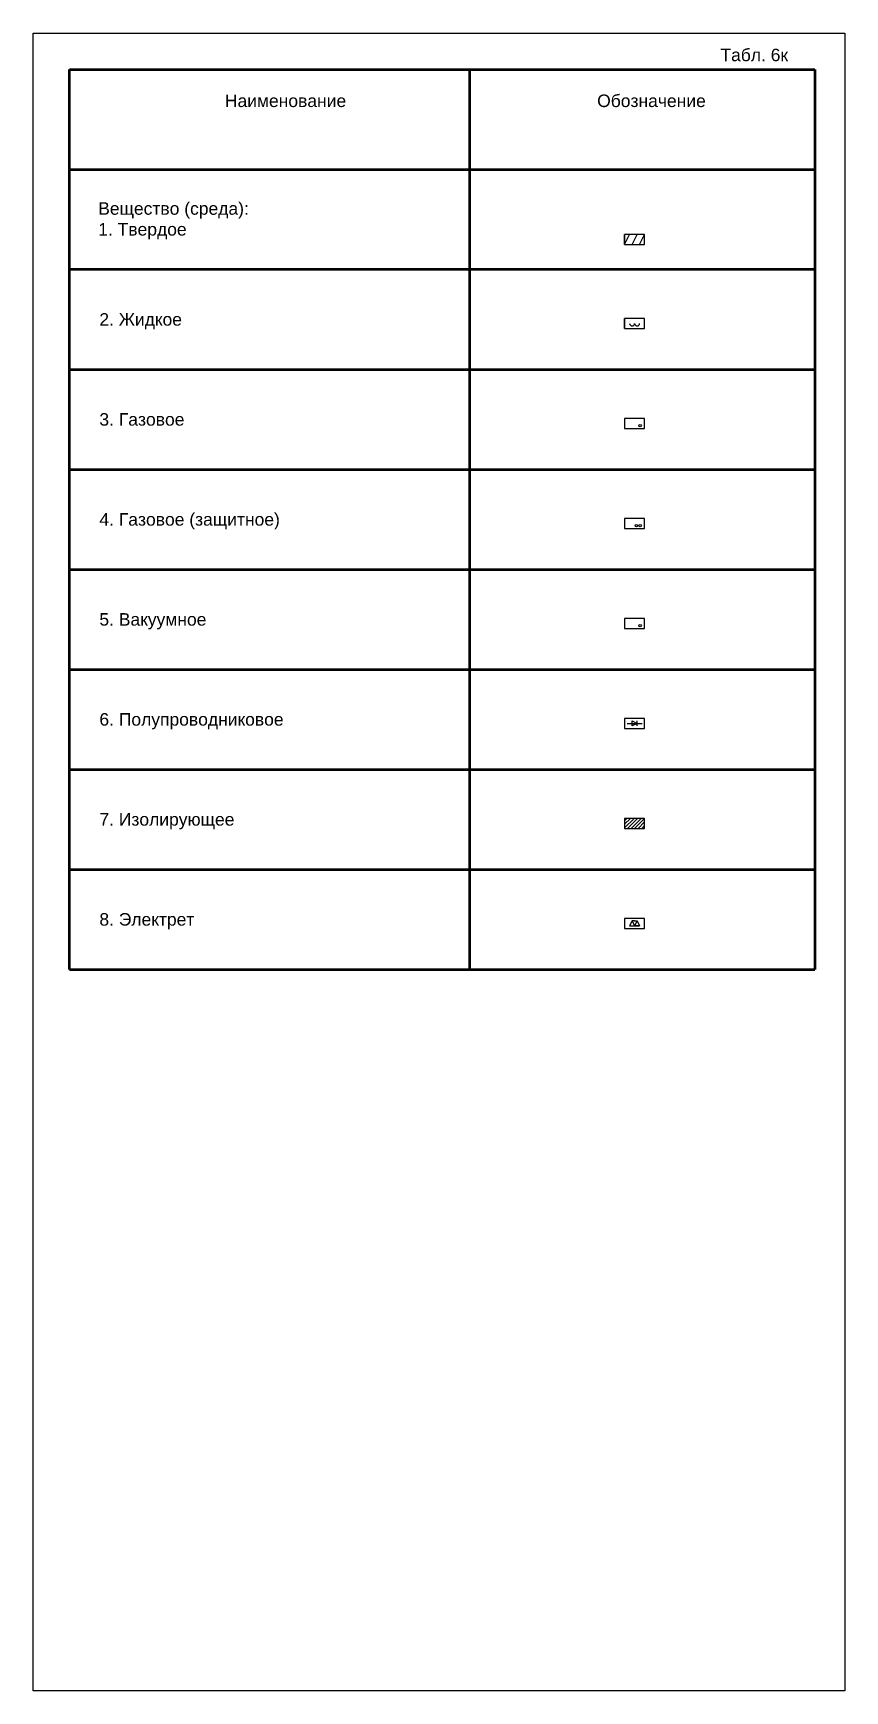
# Model space of a CAD drawing. Header units: millimetres. Extents: x 3094 to 4616, y 1396 to 2312.
# Drawn here: x 3771.8 to 3934, y 1980.7 to 2312.3 of the extents above; entities that cross this region are included whole.
import ezdxf

# ---------------------------------------------------------------- set-up
doc = ezdxf.new("R2010")
doc.units = ezdxf.units.MM
doc.layers.add('Рамка2', color=7, linetype='Continuous')
doc.layers.add('Слой1', color=3, linetype='Continuous', lineweight=50)
doc.styles.get("Standard").update_dxf_attribs({"font": 'arial.ttf'})

msp = doc.modelspace()

# ---------------------------------------------------------------- texts
at = {"layer": 'Слой1', "char_height": 2.5, "attachment_point": 1}
for s, width, heights, insert in [('                      Табл. 6к', 61.788244, [-2.602319], (3887.807297, 2309.169102)), ('Наименование', 2.5, [-2.540928], (3810.107381, 2300)), ('Обозначение', 2.5, [-2.602319], (3884.518535, 2300)), ('Вещество (среда):\\P1. Твердое ', 71.136881, [14.154771], (3784.789346, 2278.460353))]:
    msp.add_mtext_dynamic_manual_height_columns(s, width=width, gutter_width=12.5, heights=heights, dxfattribs=dict(at, insert=insert))
at = {"layer": 'Слой1', "char_height": 2.5, "width": 47.581259, "attachment_point": 1}
for s, insert in [('2. Жидкое', (3785.02468, 2256.277626)), ('3. Газовое', (3785.02468, 2236.277626)), ('4. Газовое (защитное)', (3785.02468, 2216.277626)), ('5. Вакуумное', (3785.02468, 2196.277626)), ('6. Полупроводниковое', (3785.02468, 2176.277626)), ('7. Изолирующее', (3785.02468, 2156.277626)), ('8. Электрет', (3785.02468, 2136.277626))]:
    msp.add_mtext(s, dxfattribs=dict(at, insert=insert))

# ---------------------------------------------------------------- hatches: boundary and pattern name
h = msp.add_hatch()
h.set_pattern_fill('ANGLE', color=256)
h.set_pattern_definition([(0, (-0.2836, 0.193), (0, 6.985), [5.08, -1.905]), (90, (-0.2836, 0.193), (-6.985, 4e-16), [5.08, -1.905])])
h.paths.add_polyline_path([(3892.849227, 2233.767518, 1), (3893.349227, 2233.767518, 1)])
h = msp.add_hatch()
h.set_pattern_fill('ANGLE', color=256)
h.set_pattern_definition([(0, (0, 0), (0, 6.985), [5.08, -1.905]), (90, (0, 0), (-6.985, 4e-16), [5.08, -1.905])])
h.paths.add_polyline_path([(3892.099227, 2213.767518, 1), (3892.599227, 2213.767518, 1)])
h = msp.add_hatch()
h.set_pattern_fill('ANGLE', color=256)
h.set_pattern_definition([(0, (-0.2836, -19.807), (0, 6.985), [5.08, -1.905]), (90, (-0.2836, -19.807), (-6.985, 4e-16), [5.08, -1.905])])
h.paths.add_polyline_path([(3892.849227, 2213.767518, 1), (3893.349227, 2213.767518, 1)])
h = msp.add_hatch()
h.set_pattern_fill('ANGLE', color=256)
h.set_pattern_definition([(0, (-0.2836, -39.807), (0, 6.985), [5.08, -1.905]), (90, (-0.2836, -39.807), (-6.985, 4e-16), [5.08, -1.905])])
h.paths.add_polyline_path([(3893.349227, 2193.767518, 1), (3892.849227, 2193.767518, 1)])

# ---------------------------------------------------------------- linework, layer by layer
for p, q in [((3890, 2270), (3890, 2272)), ((3890, 2270), (3891, 2272)), ((3891.5, 2270), (3892.5, 2272)), ((3893, 2270), (3894, 2272)), ((3891, 2270), (3892, 2270)), ((3890, 2253.233935), (3890, 2255.233935)), ((3890.5, 2174.233935), (3893.5, 2174.233935)), ((3891.5, 2174.233935), (3891.5, 2174.733935)), ((3891.5, 2174.733935), (3892.5, 2174.233935)), ((3891.5, 2173.733935), (3891.5, 2174.233935)), ((3892.5, 2174.233935), (3891.5, 2173.733935)), ((3892.5, 2174.233935), (3892.5, 2174.733935)), ((3892.5, 2173.733935), (3892.5, 2174.233935)), ((3891.5, 2134.733935), (3891, 2133.733935)), ((3891, 2133.733935), (3893, 2133.733935)), ((3892, 2134.733935), (3891.5, 2134.733935)), ((3891.5, 2134.733935), (3892, 2133.733935)), ((3892, 2134.733935), (3892.5, 2134.733935)), ((3892.5, 2134.733935), (3892, 2133.733935)), ((3893, 2133.733935), (3892, 2133.733935)), ((3892.5, 2134.733935), (3893, 2133.733935))]:
    msp.add_line(p, q)
at = {"linetype": 'Continuous'}
for p, q in [((3890, 2154.759959), (3890.473976, 2155.233935)), ((3890, 2153.345745), (3891.88819, 2155.233935)), ((3890, 2154.054959), (3891.178976, 2155.233935)), ((3891.302403, 2153.233935), (3893.302403, 2155.233935)), ((3891.913617, 2154.554362), (3892.59319, 2155.233935)), ((3893.681384, 2154.907916), (3894, 2155.226532)), ((3890.59319, 2153.233935), (3891.913617, 2154.554362)), ((3892.007403, 2153.233935), (3892.620724, 2153.847255)), ((3892.620724, 2153.847255), (3893.681384, 2154.907916)), ((3892.716617, 2153.233935), (3894, 2154.517318)), ((3893.421617, 2153.233935), (3894, 2153.812318))]:
    msp.add_line(p, q, dxfattribs=at)
for points in [[(3890, 2270), (3894, 2270), (3894, 2272), (3890, 2272)], [(3890, 2253.233935), (3894, 2253.233935), (3894, 2255.233935), (3890, 2255.233935)], [(3890, 2233.233935), (3894, 2233.233935), (3894, 2235.233935), (3890, 2235.233935)], [(3890, 2213.233935), (3894, 2213.233935), (3894, 2215.233935), (3890, 2215.233935)], [(3890, 2193.233935), (3894, 2193.233935), (3894, 2195.233935), (3890, 2195.233935)], [(3890, 2173.233935), (3894, 2173.233935), (3894, 2175.233935), (3890, 2175.233935)], [(3890, 2153.233935), (3894, 2153.233935), (3894, 2155.233935), (3890, 2155.233935)], [(3890, 2133.233935), (3894, 2133.233935), (3894, 2135.233935), (3890, 2135.233935)]]:
    msp.add_lwpolyline(points, close=True)
for centre in [(3893.099227, 2233.767518), (3892.349227, 2213.767518), (3893.099227, 2213.767518), (3893.099227, 2193.767518)]:
    msp.add_circle(centre, 0.25)
for centre in [(3891.5, 2254.233935), (3892.5, 2254.233935)]:
    msp.add_arc(centre, 0.5, 180, 0)
at = {"layer": 'Рамка2'}
msp.add_lwpolyline([(3771.792466, 2312.278403), (3934.016354, 2312.278403), (3934.016354, 1980.731778), (3771.792466, 1980.731778)], close=True, dxfattribs=at)
at = {"layer": 'Слой1'}
for p, q in [((3779.02468, 2305), (3928.049359, 2305)), ((3779.02468, 2125), (3779.02468, 2305)), ((3859.02468, 2305), (3859.02468, 2125)), ((3928.049359, 2305), (3928.049359, 2125)), ((3779.02468, 2285), (3928.049359, 2285)), ((3928.049359, 2265), (3779.02468, 2265)), ((3779.02468, 2245), (3928.049359, 2245)), ((3779.02468, 2225), (3928.049359, 2225)), ((3779.02468, 2205), (3928.049359, 2205)), ((3779.02468, 2185), (3928.049359, 2185)), ((3779.02468, 2165), (3928.049359, 2165)), ((3779.02468, 2165), (3928.049359, 2165)), ((3779.02468, 2145), (3928.049359, 2145)), ((3779.02468, 2145), (3928.049359, 2145)), ((3779.02468, 2125), (3928.049359, 2125)), ((3779.02468, 2125), (3928.049359, 2125))]:
    msp.add_line(p, q, dxfattribs=at)

msp.set_redraw_order([(e.dxf.handle, doc.entitydb.next_handle()) for e in msp.query("TEXT MTEXT ATTDEF DIMENSION ARC_DIMENSION")])  # texts and dimensions are drawn at this point

doc.saveas('drawing.dxf')
